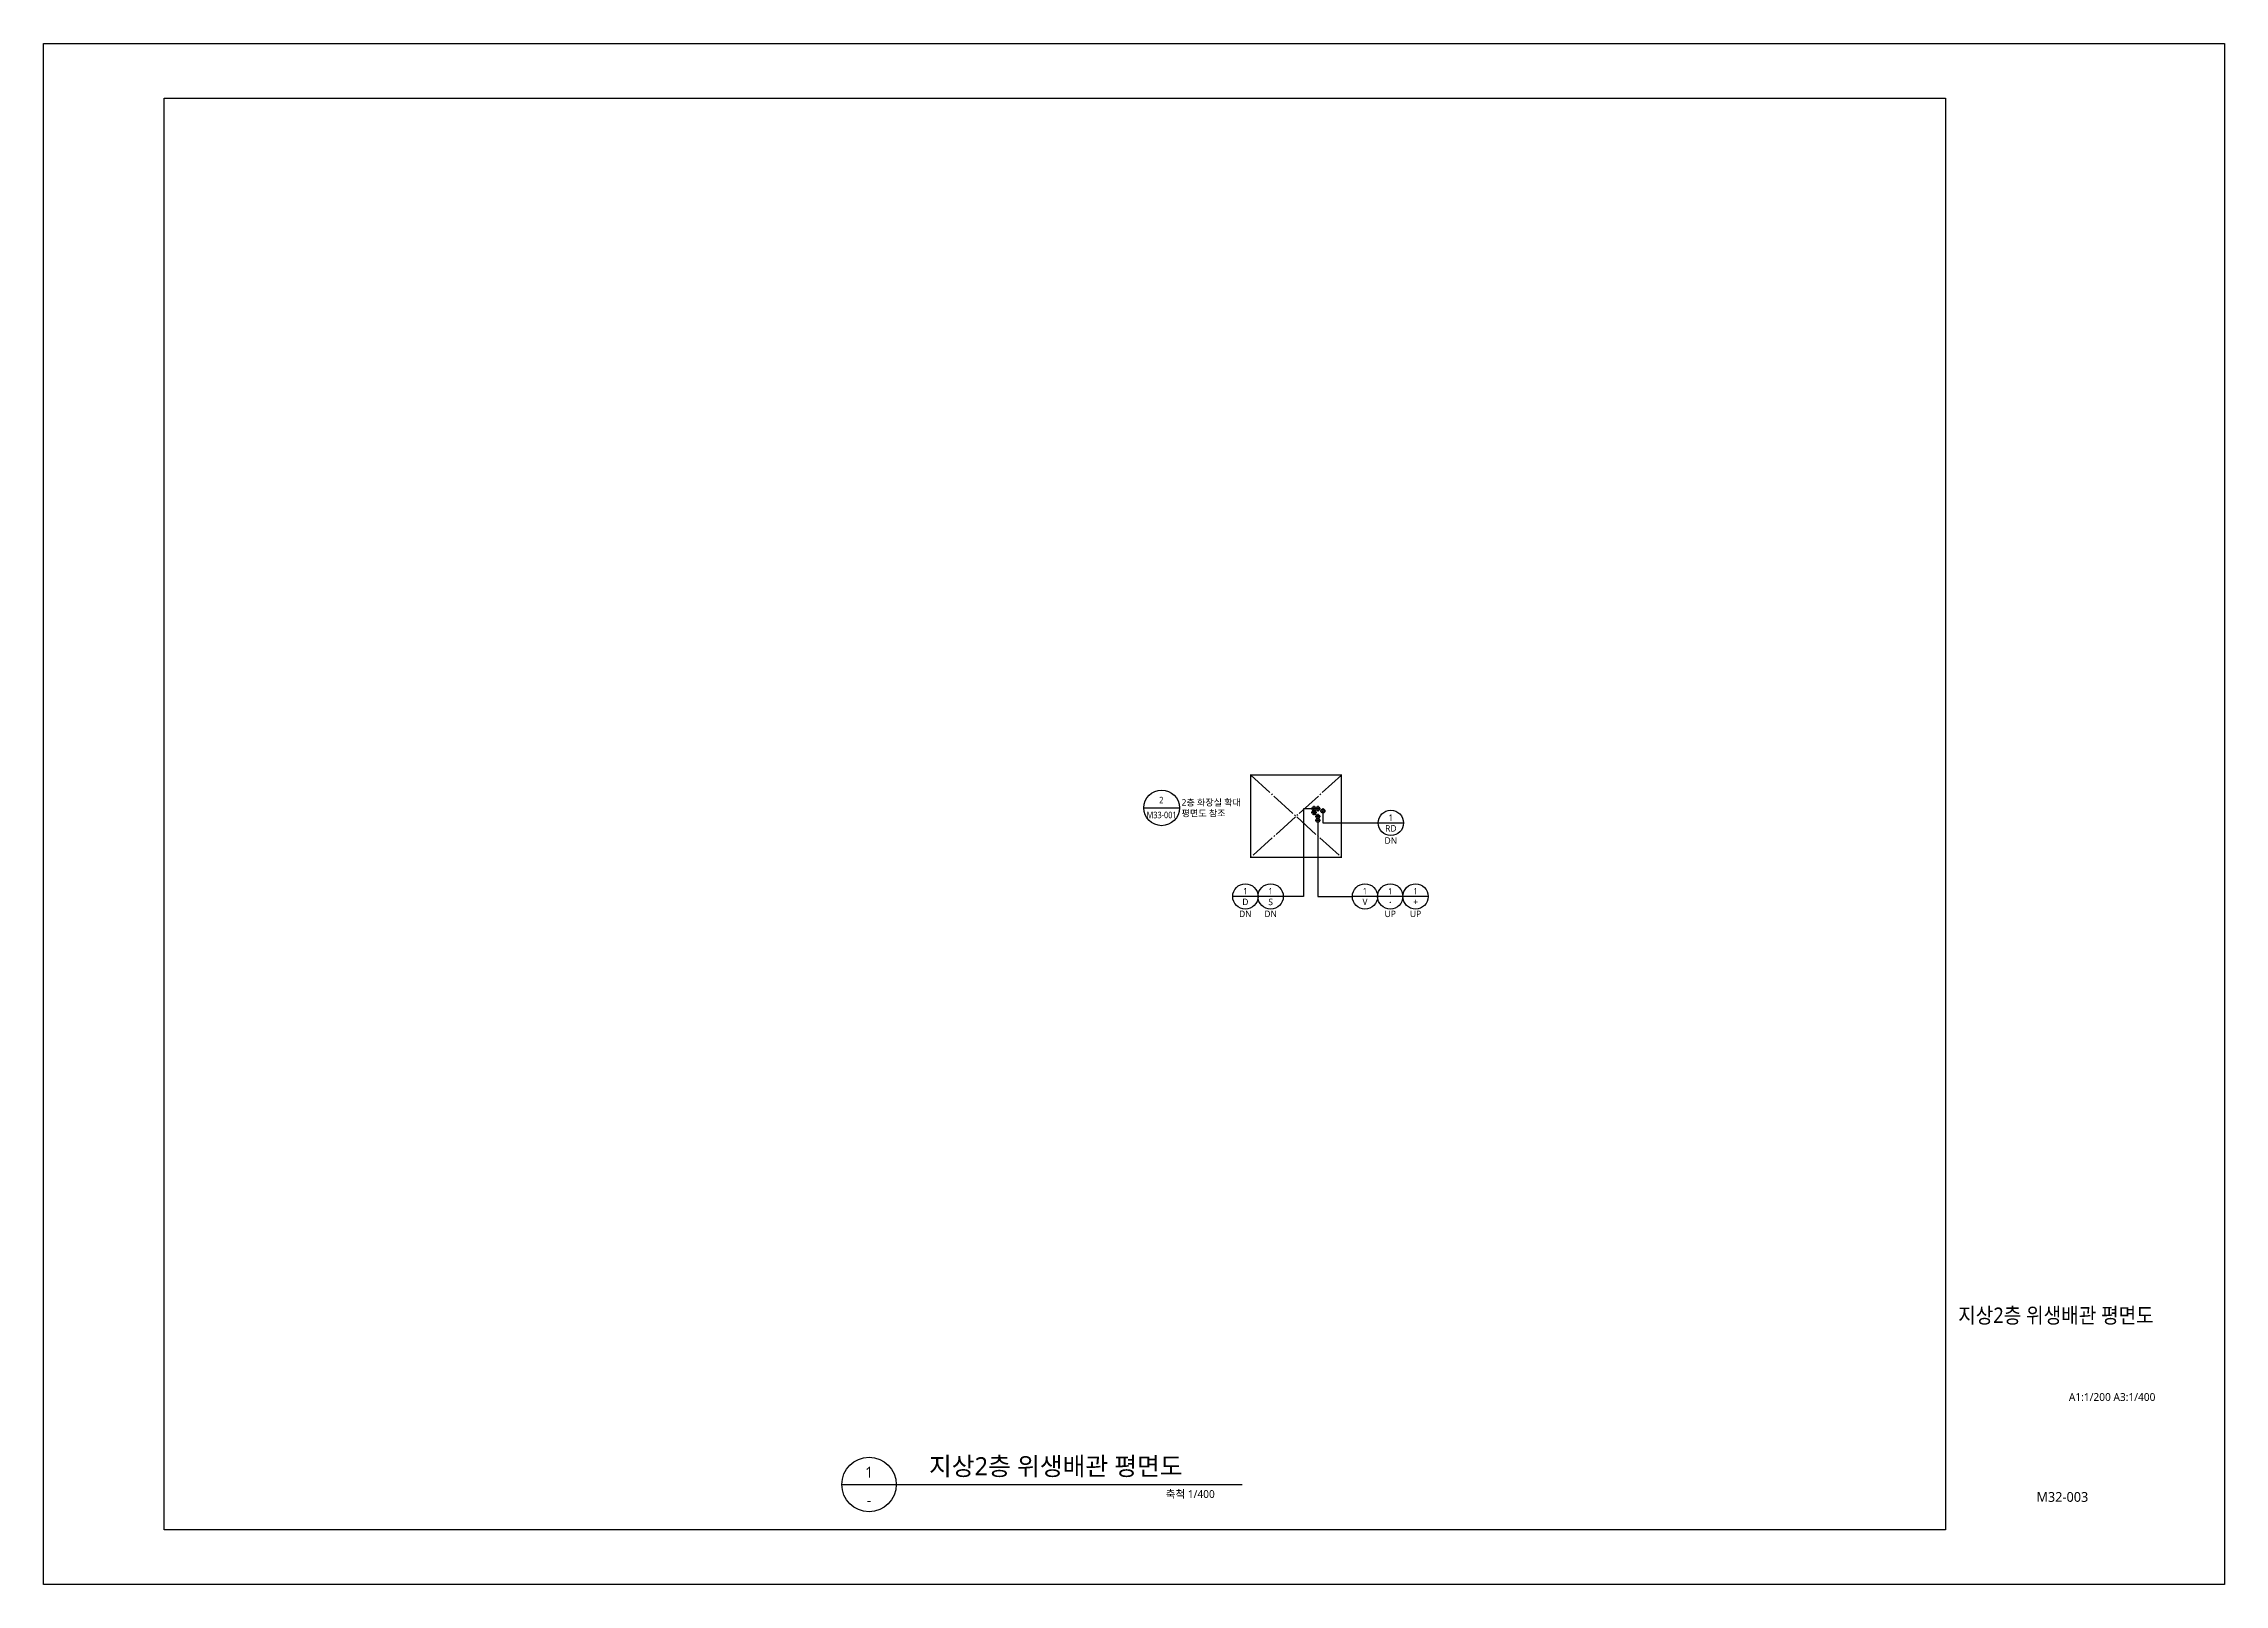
# Model space of a CAD drawing. Header units: millimetres. Extents: x -106634 to 504600, y 0 to 118800.
# Drawn here: x 168200 to 336400, y 0 to 118800 of the extents above; entities that cross this region are included whole.
import ezdxf
from ezdxf.enums import TextEntityAlignment as Align

# ---------------------------------------------------------------- set-up
doc = ezdxf.new("R2010")
doc.units = ezdxf.units.MM
doc.header["$LTSCALE"] = 200
doc.linetypes.add('CEN6', pattern=[12, 10, -0.75, 0.5, -0.75])
doc.layers.get('DEFPOINTS').update_dxf_attribs({"color": 137})
for name, color, linetype in [('AA-MKXS', 3, 'Continuous'), ('F.D_frame', 4, 'Continuous'), ('PIPE', 3, 'Continuous'), ('SD', 4, 'Continuous'), ('TE', 2, 'Continuous'), ('TEXT', 3, 'Continuous'), ('WALL-D', 3, 'Continuous')]:
    doc.layers.add(name, color=color, linetype=linetype)
doc.layers.add('FU', color=1, linetype='Continuous', plot=False)
doc.styles.add('SUNJIN', font='malgun.ttf')
doc.styles.add('스타일1', font='malgun.ttf')

msp = doc.modelspace()

# ---------------------------------------------------------------- texts
at = {"layer": 'AA-MKXS', "linetype": 'Continuous', "style": '스타일1'}
msp.add_text('1', height=840, dxfattribs=at).set_placement((231874, 8224), align=Align.CENTER)
msp.add_text('지상2층 위생배관 평면도', height=1400, dxfattribs=at).set_placement((236487, 8409))
msp.add_text('축척 1/400', height=600, dxfattribs=at).set_placement((258530, 6965), align=Align.MIDDLE_RIGHT)
at = {"layer": 'AA-MKXS', "style": '스타일1'}
msp.add_text('-', height=840, dxfattribs=at).set_placement((231867, 6499), align=Align.MIDDLE)
at = {"layer": 'FU', "color": 7, "style": 'SUNJIN'}
for s, p in [('V', (266117, 59465)), ('V', (266117, 59465)), ('D', (266127, 59765)), ('D', (266127, 59765)), ('S', (266417, 59765)), ('S', (266417, 59765)), ('*', (266417, 59165)), ('*', (266417, 59165)), ('+', (266417, 58865)), ('+', (266417, 58865)), ('RD', (266808, 59586)), ('RD', (266808, 59586))]:
    msp.add_text(s, height=42.6, dxfattribs=at).set_placement(p, align=Align.MIDDLE_CENTER)
at = {"layer": 'TE', "color": 2, "style": 'SUNJIN', "width": 0.7}
for s, p in [('2', (254404, 60475)), ('M33-001', (254430, 59326))]:
    msp.add_text(s, height=500, dxfattribs=at).set_placement(p, align=Align.MIDDLE)
at = {"layer": 'TE', "color": 2, "style": 'SUNJIN'}
for s, p in [('2층 화장실 확대', (255971, 60290)), ('평면도 참조', (255971, 59457))]:
    msp.add_text(s, height=500, dxfattribs=at).set_placement(p, align=Align.MIDDLE_LEFT)
at = {"layer": 'TE', "style": 'SUNJIN', "width": 0.7}
for p in [(272111, 59117), (260889, 53446), (262839, 53446), (270116, 53446), (272066, 53446), (274016, 53446)]:
    msp.add_text('1', height=500, dxfattribs=at).set_placement(p, align=Align.MIDDLE_CENTER)
at = {"layer": 'TE', "style": 'SUNJIN'}
for s, p in [('DN', (272111, 57351)), ('RD', (272111, 58293)), ('D', (260889, 52622)), ('S', (262839, 52622)), ('V', (270116, 52622)), ('+', (274016, 52622)), ('DN', (260889, 51701)), ('DN', (262839, 51701)), ('UP', (272066, 51701)), ('UP', (274016, 51701))]:
    msp.add_text(s, height=500, dxfattribs=at).set_placement(p, align=Align.MIDDLE_CENTER)
at = {"layer": 'TEXT', "color": 3, "style": '스타일1', "width": 0.9}
msp.add_text('지상2층 위생배관 평면도', height=1200, dxfattribs=at).set_placement((323408, 20745), align=Align.MIDDLE_CENTER)
at = {"layer": 'TEXT', "color": 3, "style": '스타일1'}
for s, height, p in [('A1:1/200 A3:1/400', 600, (327743, 14446)), ('M32-003', 750, (323904, 6741))]:
    msp.add_text(s, height=height, dxfattribs=at).set_placement(p, align=Align.MIDDLE_CENTER)

# ---------------------------------------------------------------- blocks, each defined once
blk = doc.blocks.new('sheet-line')
at = {"layer": 'DEFPOINTS'}
blk.add_lwpolyline([(168200, -356400), (0, -356400), (0, -237600), (168200, -237600)], close=True, dxfattribs=at)
blk = doc.blocks.new('A$C30F65513')
at = {"layer": 'PIPE', "color": 1}
for p, q in [((2.8, 1.4), (0, 1.4)), ((1.4, 2.8), (1.4, 0))]:
    blk.add_line(p, q, dxfattribs=at)
at = {"layer": 'PIPE'}
blk.add_circle((1.4, 1.4), 1, dxfattribs=at)

# ---------------------------------------------------------------- hatches: boundary and pattern name
at = {"layer": 'F.D_frame'}
h = msp.add_hatch(dxfattribs=at)
h.set_pattern_fill('ANSI31', color=251, scale=0.223782, angle=270)
h.set_pattern_definition([(315, (277840.7133, 76740.914), (0.50240572, 0.50240572), [])])
edge = h.paths.add_edge_path()
edge.add_line((268074, 64944), (268175, 64944))

# ---------------------------------------------------------------- linework, layer by layer
at = {"layer": 'AA-MKXS', "color": 7}
msp.add_line((229766, 7700), (260630, 7700), dxfattribs=at)
msp.add_circle((231867, 7700), 2100, dxfattribs=at)
at = {"layer": 'DEFPOINTS'}
msp.add_lwpolyline([(177500, 114600), (314900, 114600), (314900, 4200), (177500, 4200)], close=True, dxfattribs=at)
msp.add_lwpolyline([(177500, 114600), (314900, 114600), (314900, 4200), (177500, 4200)], close=True, dxfattribs=at)
at = {"layer": 'PIPE', "color": 6, "linetype": 'CEN6'}
for p, q in [((261300, 62400), (268300, 56050)), ((268300, 62400), (261300, 56050))]:
    msp.add_line(p, q, dxfattribs=at)
at = {"layer": 'PIPE', "color": 6, "linetype": 'CEN6', "const_width": 100}
msp.add_lwpolyline([(261300, 62400), (261300, 56050), (268300, 56050), (268300, 62400), (261300, 62400)], close=True, dxfattribs=at)
at = {"layer": 'SD'}
msp.add_line((266181, 59343), (266181, 59504), dxfattribs=at)
at = {"layer": 'TE', "color": 2}
msp.add_line((253055, 59874), (255805, 59874), dxfattribs=at)
at = {"layer": 'TE', "color": 6}
for p, q in [((265364, 59810), (265364, 53040)), ((266481, 59810), (265364, 59810)), ((266181, 59510), (266481, 59210)), ((266481, 59210), (266481, 53040)), ((266872, 59630), (266872, 58711)), ((266872, 58711), (271136, 58711)), ((265364, 53040), (263814, 53040)), ((266481, 53040), (269141, 53040))]:
    msp.add_line(p, q, dxfattribs=at)
at = {"layer": 'TE'}
for p, q in [((271136, 58711), (273086, 58711)), ((261864, 53040), (259914, 53040)), ((263814, 53040), (261864, 53040)), ((271091, 53040), (269141, 53040)), ((273041, 53040), (271091, 53040)), ((274991, 53040), (273041, 53040))]:
    msp.add_line(p, q, dxfattribs=at)
at = {"layer": 'TE', "const_width": 50}
msp.add_lwpolyline([(272041, 52587, 1), (272091, 52587, 1)], format="xyb", close=True, dxfattribs=at)
at = {"layer": 'TE', "color": 2}
msp.add_circle((254430, 59874), 1375, dxfattribs=at)
at = {"layer": 'TE'}
for centre in [(272111, 58711), (260889, 53040), (262839, 53040), (270116, 53040), (272066, 53040), (274016, 53040)]:
    msp.add_circle(centre, 975, dxfattribs=at)

# ---------------------------------------------------------------- block references
at = {"layer": 'PIPE', "xscale": 150, "yscale": 150, "zscale": 150}
for p in [(265971, 59600), (265971, 59600), (265971, 59300), (265971, 59300), (266271, 59600), (266271, 59600), (266271, 59000), (266271, 59000), (266271, 58700), (266271, 58700), (266662, 59420), (266662, 59420)]:
    msp.add_blockref('A$C30F65513', p, dxfattribs=at)
at = {"layer": 'WALL-D'}
msp.add_blockref('sheet-line', (168200, 356400), dxfattribs=at)
msp.add_blockref('sheet-line', (168200, 356400), dxfattribs=at)

msp.set_redraw_order([(e.dxf.handle, doc.entitydb.next_handle()) for e in msp.query("TEXT MTEXT ATTDEF DIMENSION ARC_DIMENSION")])  # texts and dimensions are drawn at this point

doc.saveas('drawing.dxf')
